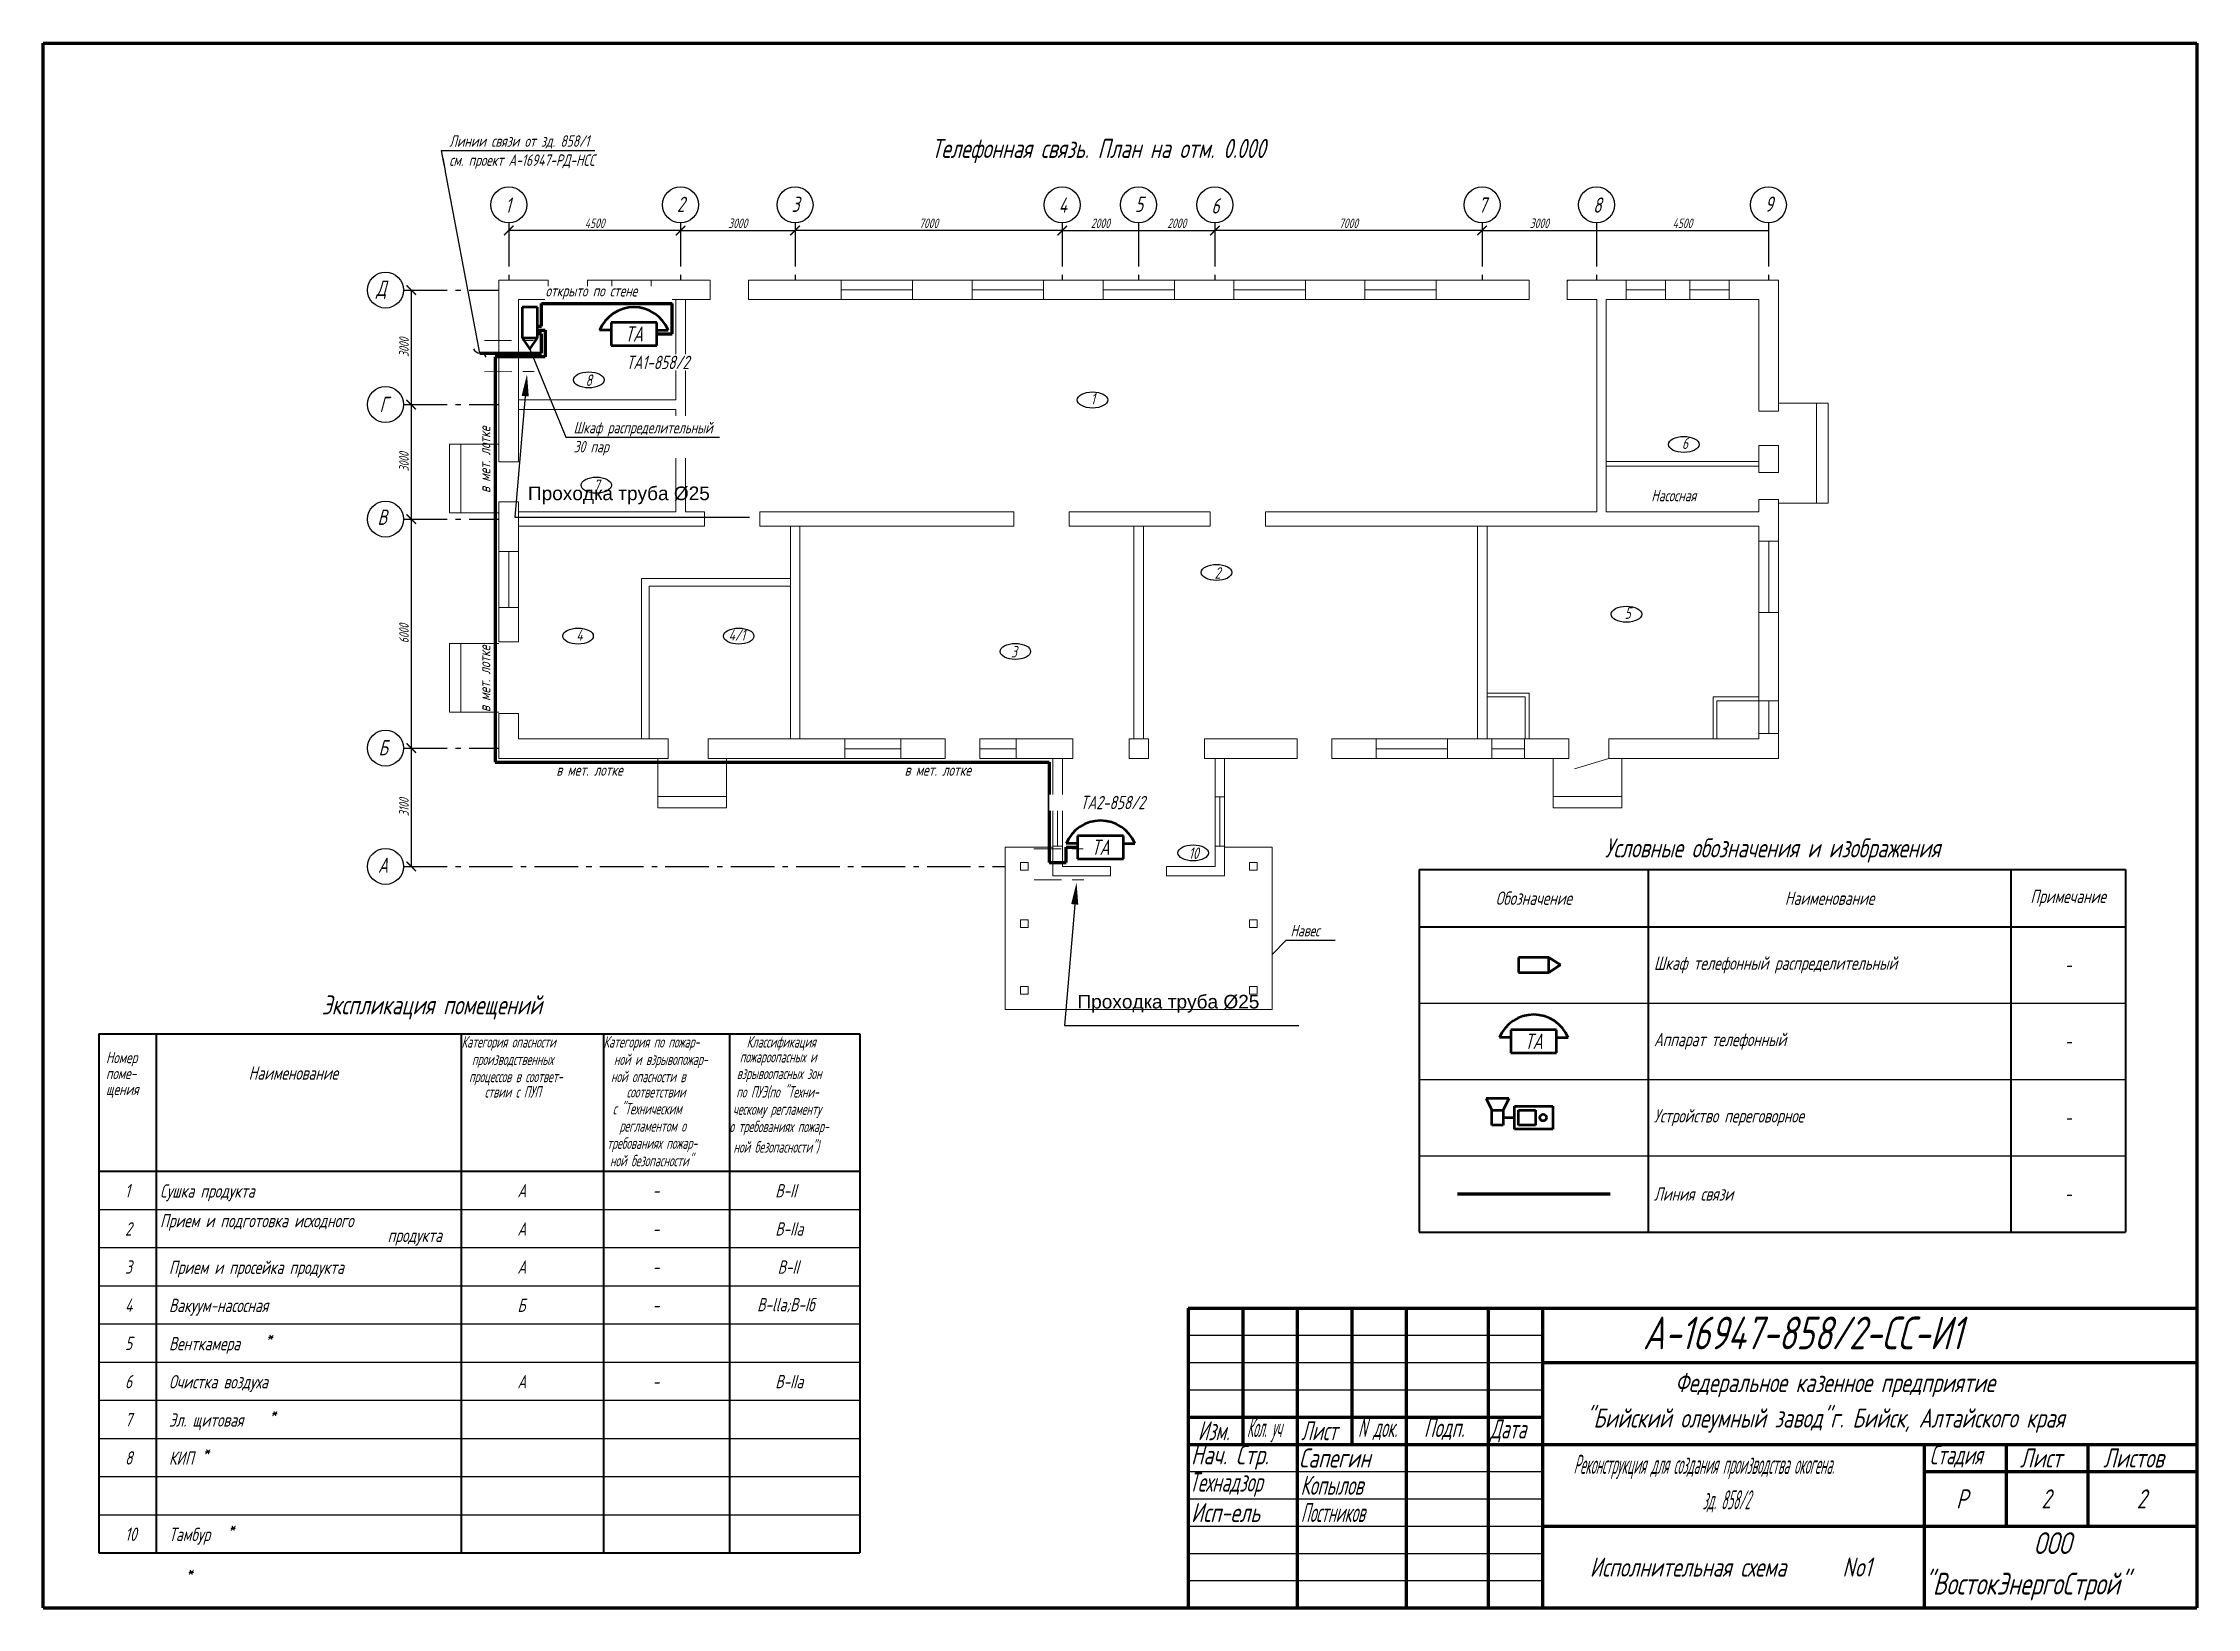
# Model space of a CAD drawing. Header units: millimetres. Extents: x 1036 to 3400, y 1190 to 1841.
# Drawn here: x 3005.4 to 3400.4, y 1190 to 1477 of the extents above; entities that cross this region are included whole.
import ezdxf
from ezdxf import colors
from ezdxf.entities.mleader import LeaderData, LeaderLine
from ezdxf.enums import TextEntityAlignment as Align
from ezdxf.math import Vec2, Vec3

# ---------------------------------------------------------------- set-up
doc = ezdxf.new("R2010")
doc.units = ezdxf.units.MM
doc.linetypes.add('gost5', pattern=[7, 5, -2, 0])
doc.linetypes.add('gost6', pattern=[12, 8, -1.5, 1, -1.5])
for name, color, linetype, lineweight in [('Линия выноска', 137, 'Continuous', 25), ('Линия связи (Вновь)', 3, 'Continuous', 60), ('Осевая', 4, 'gost6', 25), ('Размерная', 4, 'Continuous', 25), ('Рамка толстая', 7, 'Continuous', 60), ('Связь', 84, 'Continuous', 50), ('Строительный', 251, 'Continuous', 13), ('ТаБлица', 253, 'Continuous', 25), ('Текст', 2, 'Continuous', 25), ('Штампы', 252, 'Continuous', 25)]:
    doc.layers.add(name, color=color, linetype=linetype, lineweight=lineweight)
doc.styles.add('Simplex', font='simplex.shx', dxfattribs={"width": 0.7, "oblique": 15})
doc.styles.get("Standard").update_dxf_attribs({"font": 'arial.ttf'})

msp = doc.modelspace()

# ---------------------------------------------------------------- texts
at = {"color": 18, "true_color": 0x000000, "style": 'Simplex', "oblique": 15}
for s, height, width, p in [('А-16947-858/2-СС-И1', 6, 0.7, (3298.83, 1237.43)), ('Федеральное казенное предприятие', 3.5, 0.7, (3304.72, 1229.58)), ('Кол. уч', 3.5, 0.4, (3226.19, 1221.33)), ('N', 3.5, 0.5, (3246.57, 1221.33)), ('Подп.', 3.5, 0.6, (3258.67, 1221.33)), ('Дата', 3.5, 0.6, (3270.81, 1221.08)), ('"Бийский олеумный завод"г. Бийск, Алтайского края', 3.5, 0.7, (3288.31, 1223.08)), ('Изм.', 3.5, 0.6, (3217.22, 1220.75)), ('Лист', 3.5, 0.6, (3236.15, 1220.75)), ('док.', 3.5, 0.5, (3249.35, 1221.33)), ('Нач. Стр.', 3.5, 0.7, (3215.97, 1216.33)), ('Сапегин', 3.5, 0.7, (3235.75, 1215.75)), ('Реконструкция для создания производства окогена.', 3.5, 0.4, (3286.09, 1214.58)), ('Стадия', 3.5, 0.6, (3351.41, 1216.33)), ('Лист', 3.5, 0.7, (3367.98, 1215.75)), ('Листов', 3.5, 0.7, (3383.25, 1215.75)), ('Технадзор', 3.5, 0.6, (3215.64, 1211.33)), ('Копылов', 3.5, 0.6, (3236.04, 1210.75)), ('Исп-ель', 3.5, 0.7, (3215.97, 1205.75)), ('Постников', 3.5, 0.5, (3236.1, 1205.75)), ('зд. 858/2', 3.5, 0.4, (3309.76, 1208.08)), ('Р', 3.5, 0.7, (3356.28, 1208.25)), ('2', 3.5, 0.7, (3371.89, 1208.25)), ('2', 3.5, 0.7, (3389.39, 1208.25)), ('ООО', 4, 0.7, (3370.5, 1199.88)), ('Исполнительная схема ', 3.5, 0.7, (3289.1, 1195.74)), ('No1', 3.5, 0.7, (3335.42, 1195.74)), ('"ВостокЭнергоСтрой"', 4, 0.7, (3350.34, 1192.45))]:
    msp.add_text(s, height=height, dxfattribs=dict(at, width=width)).set_placement(p)
at = {"layer": 'Линия связи (Вновь)', "insert": (3195.14, 1302.44), "char_height": 2.5, "attachment_point": 1}
msp.add_mtext_dynamic_manual_height_columns('Проходка труба %%C25', width=139.3199, gutter_width=12.5, heights=[0], dxfattribs=at)
at = {"layer": 'Размерная', "color": 18, "true_color": 0x000000, "char_height": 1.75, "attachment_point": 5, "style": 'Simplex'}
for s, insert in [('4500', (3106.59, 1443.95)), ('3000', (3132.84, 1443.95)), ('7000', (3167.84, 1443.95)), ('2000', (3199.34, 1443.95)), ('2000', (3213.34, 1443.95)), ('7000', (3244.84, 1443.95)), ('3000', (3279.84, 1443.95)), ('4500', (3306.09, 1443.95))]:
    msp.add_mtext(s, dxfattribs=dict(at, insert=insert))
at = {"layer": 'Размерная', "color": 18, "true_color": 0x000000, "char_height": 1.75, "attachment_point": 5, "rotation": 90, "style": 'Simplex'}
for s, insert in [('3000', (3071.62, 1421.2)), ('3000', (3071.62, 1400.2)), ('6000', (3071.62, 1368.7)), ('3100', (3071.62, 1336.85))]:
    msp.add_mtext(s, dxfattribs=dict(at, insert=insert))
at = {"layer": 'ТаБлица', "color": 18, "true_color": 0x000000, "insert": (3322.6, 1328.92), "char_height": 3.5, "width": 129.4197, "attachment_point": 5, "style": 'Simplex'}
msp.add_mtext('Условные обозначения и изображения', dxfattribs=at)
at = {"layer": 'Текст', "color": 18, "ltscale": 100, "true_color": 0x000000, "style": 'Simplex', "oblique": 15}
for s, height, width, p in [('1', 2.8, 0.7, (3090.19, 1445.88)), ('2', 2.8, 0.7, (3121.69, 1446.03)), ('3', 2.8, 0.7, (3142.69, 1446.03)), ('4', 2.8, 0.7, (3191.69, 1445.88)), ('5', 2.8, 0.7, (3205.69, 1446.03)), ('6', 2.8, 0.7, (3219.69, 1445.73)), ('7', 2.8, 0.7, (3268.69, 1445.88)), ('8', 2.8, 0.7, (3289.69, 1445.88)), ('9', 2.8, 0.7, (3321.19, 1446.05)), ('Д', 2.8, 0.7, (3066.54, 1430.64)), ('8', 2.1, 0.7, (3104.93, 1414.12)), ('Г', 2.8, 0.7, (3067.14, 1409.34)), ('1', 2.1, 0.7, (3197.57, 1410.7)), ('6', 2.1, 0.7, (3306, 1402.55)), ('7', 2.1, 0.7, (3106.39, 1394.82)), ('Насосная', 2.1, 0.7, (3300.38, 1392.96)), ('B', 2.8, 0.7, (3066.78, 1388.64)), ('2', 2.1, 0.7, (3220.3, 1378.77)), ('5', 2.1, 0.7, (3295.48, 1371.4)), ('4', 2.1, 0.7, (3103.23, 1367.4)), ('4/1', 2.1, 0.7, (3131.16, 1367.4)), ('3', 2.1, 0.7, (3182.95, 1364.33)), ('Б', 2.8, 0.7, (3066.97, 1346.37)), ('в мет. лотке', 2.1, 0.7, (3099.56, 1342.63)), ('в мет. лотке', 2.1, 0.7, (3163.43, 1342.63)), ('А', 2.8, 0.7, (3066.86, 1324.83)), ('10', 2.1, 0.7, (3215.54, 1327.37)), ('Навес', 2.1, 0.7, (3234.21, 1313.17)), ('Экспликация помещений', 3.5, 0.7, (3056.55, 1298.86)), ('Номер', 2.1, 0.7, (3016.97, 1289.9)), ('Категория опасности ', 2.1, 0.6, (3082.19, 1292.77)), ('Категория по пожар-', 2.1, 0.6, (3108.22, 1292.77)), ('ной и взрывопожар-', 2.1, 0.6, (3110.12, 1289.57)), ('Классификация ', 2.1, 0.6, (3134.46, 1292.77)), ('поме-', 2.1, 0.7, (3016.97, 1286.99)), ('Наименование', 2.45, 0.7, (3043.14, 1286.87)), ('процессов в соответ-', 2.1, 0.6, (3083.55, 1286.42)), ('производственных', 2.1, 0.6, (3084.09, 1289.57)), ('ной опасности в ', 2.1, 0.6, (3109.58, 1286.42)), ('взрывоопасных зон ', 2.1, 0.6, (3132.66, 1286.98)), ('пожароопасных и', 2.1, 0.6, (3133.2, 1290.03)), ('щения', 2.1, 0.7, (3016.97, 1284.07)), ('ствии с ПУП', 2.1, 0.6, (3086.42, 1283.6)), ('соответствии', 2.1, 0.6, (3112.45, 1283.6)), ('по ПУЭ(по "Техни-', 2.1, 0.6, (3132.56, 1283.6)), ('с "Техническим', 2.1, 0.6, (3109.92, 1280.52)), ('ческому регламенту', 2.1, 0.6, (3131.95, 1280.43)), (' требованиях пожар-', 2.1, 0.6, (3108.02, 1274.19)), ('регламентом о', 2.1, 0.6, (3111.14, 1277.35)), ('о требованиях пожар-', 2.1, 0.6, (3131.3, 1277.26)), ('ной безопасности")', 2.1, 0.6, (3132.05, 1273.5)), ('ной безопасности"', 2.1, 0.6, (3109.4, 1270.99)), ('1', 2.45, 0.7, (3020.46, 1265.29)), ('Сушка продукта', 2.45, 0.7, (3026.89, 1265.25)), ('А', 2.45, 0.7, (3092.43, 1265.29)), ('-', 2.45, 0.7, (3117.2, 1265.29)), ('В-II', 2.45, 0.7, (3139.71, 1265.29)), ('2', 2.45, 0.7, (3020.46, 1258.29)), ('Прием и подготовка исходного', 2.45, 0.7, (3026.89, 1259.81)), ('А', 2.45, 0.7, (3092.43, 1258.29)), ('В-IIа', 2.45, 0.7, (3139.71, 1258.29)), ('продукта', 2.45, 0.7, (3068.63, 1257.1)), ('-', 2.45, 0.7, (3117.2, 1258.29)), ('3', 2.45, 0.7, (3020.46, 1251.29)), ('Прием и просейка продукта', 2.45, 0.7, (3028.52, 1251.25)), ('А', 2.45, 0.7, (3092.43, 1251.29)), ('-', 2.45, 0.7, (3117.2, 1251.29)), ('В-II', 2.45, 0.7, (3140.14, 1251.29)), ('4', 2.45, 0.7, (3020.46, 1244.29)), ('Вакуум-насосная', 2.45, 0.7, (3028.52, 1244.25)), ('Б', 2.45, 0.7, (3092.43, 1244.29)), ('-', 2.45, 0.7, (3117.2, 1244.29)), ('В-llа;В-Iб', 2.45, 0.7, (3136.39, 1244.4)), ('5', 2.45, 0.7, (3020.46, 1237.29)), ('Венткамера ', 2.45, 0.7, (3028.52, 1237.25)), ('*', 2.45, 0.7, (3046.36, 1238.66)), ('6', 2.45, 0.7, (3020.46, 1230.29)), ('Очистка воздуха', 2.45, 0.7, (3028.52, 1230.25)), ('А', 2.45, 0.7, (3092.43, 1230.29)), ('В-IIа', 2.45, 0.7, (3139.71, 1230.29)), ('-', 2.45, 0.7, (3117.2, 1230.29)), ('7', 2.45, 0.7, (3020.46, 1223.29)), ('Эл. щитовая', 2.45, 0.7, (3028.52, 1223.25)), ('*', 2.45, 0.7, (3047.08, 1224.66)), ('8', 2.45, 0.7, (3020.46, 1216.29)), ('КИП', 2.45, 0.7, (3028.52, 1216.25)), ('*', 2.45, 0.7, (3034.77, 1217.66)), ('*', 2.45, 0.7, (3039.44, 1203.66)), ('10', 2.45, 0.7, (3020.46, 1202.29)), ('Тамбур', 2.45, 0.7, (3028.52, 1202.25)), ('*', 2.45, 0.7, (3031.75, 1195.56))]:
    msp.add_text(s, height=height, dxfattribs=dict(at, width=width)).set_placement(p)
at = {"layer": 'Текст', "color": 18, "ltscale": 100, "true_color": 0x000000, "style": 'Simplex', "oblique": 15, "width": 0.7}
for p in [(3087.47, 1394.48), (3087.47, 1354.3)]:
    msp.add_text('в мет. лотке', height=2.1, rotation=90, dxfattribs=at).set_placement(p)
at = {"layer": 'Текст', "color": 18, "ltscale": 100, "true_color": 0x000000, "insert": (3089.05, 1459.42), "char_height": 3.5, "width": 234.64, "attachment_point": 1, "style": 'Simplex'}
msp.add_mtext('\\pi79.31541;Телефонная связь. План на отм. 0.000', dxfattribs=at)

# ---------------------------------------------------------------- blocks, each defined once
blk = doc.blocks.new('*T47')
at = {"layer": 'ТаБлица', "color": 0, "linetype": 'ByBlock', "lineweight": 40, "transparency": 16777216}
for p, q in [((0, 0), (129.5, 0)), ((0, 0), (0, -66.5)), ((42, 0), (42, -66.5)), ((108.5, 0), (108.5, -66.5)), ((129.5, 0), (129.5, -66.5)), ((0, -10.5), (129.5, -10.5)), ((0, -66.5), (129.5, -66.5))]:
    blk.add_line(p, q, dxfattribs=at)
at = {"layer": 'ТаБлица', "color": 5, "linetype": 'ByBlock', "lineweight": 25, "transparency": 16777216}
for p, q in [((0, -24.5), (129.5, -24.5)), ((0, -38.5), (129.5, -38.5)), ((0, -52.5), (129.5, -52.5))]:
    blk.add_line(p, q, dxfattribs=at)
at = {"layer": 'ТаБлица', "color": 2, "transparency": 16777216, "char_height": 2.45, "style": 'Simplex'}
for s, insert, width, attachment_point in [('{\\C256;\\c0;Примечание}', (119, -5.25), 21, 5), ('{\\C256;\\c0;Обозначение}', (21, -5.25), 42, 5), ('{\\C256;\\c0;Наименование}', (75.25, -5.25), 66.5, 5), ('{\\C256;\\c0;Шкаф телефонный распределительный}', (43.05, -17.5), 64.4, 4), ('{\\C256;\\c0;-}', (119, -17.5), 18.9, 5), ('{\\C256;\\c0;Аппарат телефонный}', (43.05, -31.5), 64.4, 4), ('{\\C256;\\c0;-}', (119, -31.5), 18.9, 5), ('{\\C256;\\c0;Устройство переговорное}', (43.05, -45.5), 64.4, 4), ('{\\C256;\\c0;-}', (119, -45.5), 18.9, 5), ('{\\C256;\\c0;Линия связи}', (43.05, -59.5), 64.4, 4), ('{\\C256;\\c0;-}', (119, -59.5), 18.9, 5)]:
    blk.add_mtext(s, dxfattribs=dict(at, insert=insert, width=width, attachment_point=attachment_point))
blk = doc.blocks.new('A$C19E7192F')
at = {"layer": 'Связь'}
for p, q in [((0, 4), (0, 0)), ((8, 4), (0, 4)), ((8, 0), (8, 4)), ((11, 2), (8, 4)), ((8, 0), (11, 2)), ((0, 0), (8, 0))]:
    blk.add_line(p, q, dxfattribs=at)
blk = doc.blocks.new('A$C20EB2E6C')
at = {"layer": 'Связь'}
for p, q in [((8, 17.5), (5, 16)), ((8, 11.5), (8, 17.5)), ((1, 13), (1, 16)), ((1, 16), (5, 16)), ((5, 13), (1, 13)), ((3, 13), (3, 10)), ((5, 16), (5, 13)), ((8, 11.5), (5, 13)), ((0, 0), (0, 10)), ((0, 10), (6, 10)), ((1, 4.5), (1, 9)), ((1, 9), (5, 9)), ((5, 9), (5, 4.5)), ((6, 10), (6, 0)), ((5, 4.5), (1, 4.5)), ((6, 0), (0, 0))]:
    blk.add_line(p, q, dxfattribs=at)
blk.add_circle((3, 2.5), 0.868, dxfattribs=at)
blk = doc.blocks.new('A$C79A038C6')
at = {"layer": 'Связь'}
for p, q in [((3, 6), (3, 0)), ((15, 6), (3, 6)), ((15, 0), (15, 6)), ((3, 4), (0, 4)), ((3, 0), (15, 0)), ((15, 4), (18, 4))]:
    blk.add_line(p, q, dxfattribs=at)
blk.add_arc((9, 0.25), 9.75, 22.6199, 157.3801, dxfattribs=at)
at = {"layer": 'Связь', "style": 'Simplex', "oblique": 15, "width": 0.7}
blk.add_text('ТА', height=4, dxfattribs=at).set_placement((9, 3), align=Align.MIDDLE_CENTER)
blk = doc.blocks.new('_ArchTick')
at = {"color": 0, "linetype": 'ByBlock', "const_width": 0.15}
blk.add_lwpolyline([(-0.5, -0.5), (0.5, 0.5)], dxfattribs=at)
blk = doc.blocks.new('_Integral')
at = {"color": 0, "linetype": 'ByBlock', "lineweight": -2}
for centre, start, end in [((0.44, -0.09), 102, 168), ((-0.44, 0.09), 282, 348)]:
    blk.add_arc(centre, 0.454, start, end, dxfattribs=at)
blk = doc.blocks.new('_None')

# ---------------------------------------------------------------- linework, layer by layer
at = {"color": 18, "lineweight": 60, "true_color": 0x000000}
for p, q in [((3215.44, 1245), (3400.44, 1245)), ((3215.44, 1245), (3215.44, 1190)), ((3225.44, 1245), (3225.44, 1220)), ((3235.44, 1245), (3235.44, 1190)), ((3245.44, 1245), (3245.44, 1220)), ((3255.44, 1245), (3255.44, 1190)), ((3270.44, 1245), (3270.44, 1190)), ((3280.44, 1245), (3280.44, 1190)), ((3400.44, 1245), (3400.44, 1190)), ((3280.44, 1235), (3400.44, 1235)), ((3215.44, 1225), (3280.44, 1225)), ((3215.44, 1220), (3400.44, 1220)), ((3350.44, 1220), (3350.44, 1190)), ((3365.44, 1220), (3365.44, 1205)), ((3380.44, 1220), (3380.44, 1205)), ((3350.44, 1215), (3400.44, 1215)), ((3280.44, 1205), (3400.44, 1205)), ((3215.44, 1190), (3400.44, 1190))]:
    msp.add_line(p, q, dxfattribs=at)
at = {"color": 18, "lineweight": 25, "true_color": 0x000000}
for p, q in [((3215.44, 1240), (3280.44, 1240)), ((3215.44, 1235), (3280.44, 1235)), ((3215.44, 1230), (3280.44, 1230)), ((3215.44, 1215), (3280.44, 1215)), ((3215.44, 1210), (3280.44, 1210)), ((3215.44, 1205), (3280.44, 1205)), ((3215.44, 1200), (3280.44, 1200)), ((3215.44, 1195), (3280.44, 1195))]:
    msp.add_line(p, q, dxfattribs=at)
at = {"layer": 'Линия связи (Вновь)', "color": 18, "true_color": 0x000000}
for p, q in [((3096.82, 1425.05), (3096.82, 1429.25)), ((3096.82, 1429.25), (3120.8, 1429.25)), ((3120.8, 1423.65), (3120.8, 1429.25)), ((3096.12, 1425.05), (3096.82, 1425.05)), ((3096.12, 1424.35), (3097.52, 1424.35)), ((3096.82, 1423.65), (3096.12, 1423.65)), ((3096.82, 1420.15), (3096.82, 1423.65)), ((3097.52, 1424.35), (3097.52, 1419.45)), ((3118, 1423.65), (3120.8, 1423.65)), ((3085.55, 1420.15), (3096.82, 1420.15)), ((3097.52, 1419.45), (3088.35, 1419.45)), ((3088.35, 1419.45), (3088.35, 1345.11)), ((3088.35, 1345.11), (3189.92, 1345.11)), ((3189.92, 1345.11), (3189.92, 1326.7)), ((3193.07, 1326.7), (3193.07, 1329.5)), ((3193.07, 1329.5), (3195.17, 1329.5)), ((3189.92, 1326.7), (3193.07, 1326.7)), ((3264.81, 1265.92), (3292.81, 1265.92))]:
    msp.add_line(p, q, dxfattribs=at)
at = {"layer": 'Линия связи (Вновь)', "linetype": 'gost5', "lineweight": 5}
for p, q in [((3187.14, 1329.22), (3196.17, 1329.22)), ((3187.19, 1323.51), (3196.31, 1323.55))]:
    msp.add_line(p, q, dxfattribs=at)
at = {"layer": 'Осевая', "color": 18, "true_color": 0x000000}
for p, q in [((3090.84, 1444.02), (3090.84, 1433.52)), ((3122.34, 1444.02), (3122.34, 1433.52)), ((3143.34, 1444.02), (3143.34, 1433.52)), ((3192.34, 1444.02), (3192.34, 1433.52)), ((3206.34, 1444.02), (3206.34, 1433.52)), ((3220.34, 1444.02), (3220.34, 1433.52)), ((3269.34, 1444.02), (3269.34, 1433.52)), ((3290.34, 1444.02), (3290.34, 1433.52)), ((3321.84, 1444.02), (3321.84, 1433.52)), ((3071.55, 1431.7), (3089.05, 1431.7)), ((3071.55, 1410.7), (3089.05, 1410.7)), ((3071.55, 1389.7), (3089.05, 1389.7)), ((3071.55, 1347.7), (3089.05, 1347.7)), ((3071.55, 1326), (3181.87, 1326))]:
    msp.add_line(p, q, dxfattribs=at)
at = {"layer": 'Размерная', "color": 18, "true_color": 0x000000}
for p, q in [((3122.34, 1442.62), (3090.84, 1442.62)), ((3122.34, 1442.62), (3143.34, 1442.62)), ((3192.34, 1442.62), (3143.34, 1442.62)), ((3192.34, 1442.62), (3206.34, 1442.62)), ((3206.34, 1442.62), (3220.34, 1442.62)), ((3269.34, 1442.62), (3220.34, 1442.62)), ((3269.34, 1442.62), (3290.34, 1442.62)), ((3290.34, 1442.62), (3321.84, 1442.62)), ((3072.95, 1431.7), (3072.95, 1410.7)), ((3072.95, 1410.7), (3072.95, 1389.7)), ((3072.95, 1389.7), (3072.95, 1347.7)), ((3072.95, 1347.7), (3072.95, 1326))]:
    msp.add_line(p, q, dxfattribs=at)
at = {"layer": 'Рамка толстая', "color": 18, "true_color": 0x000000}
for p, q in [((3005.44, 1190), (3005.44, 1477)), ((3005.44, 1477), (3400.44, 1477)), ((3400.44, 1477), (3400.44, 1190)), ((3005.44, 1190), (3400.44, 1190))]:
    msp.add_line(p, q, dxfattribs=at)
at = {"layer": 'Строительный', "color": 18, "ltscale": 100, "true_color": 0x000000}
for p, q in [((3089.05, 1400.2), (3089.05, 1433.52)), ((3089.05, 1433.52), (3098.08, 1433.52)), ((3092.62, 1429.95), (3097.43, 1429.95)), ((3092.62, 1400.2), (3092.62, 1429.95)), ((3098.08, 1433.52), (3098.08, 1432.42)), ((3105.29, 1433.52), (3116.98, 1433.52)), ((3105.29, 1433.52), (3105.29, 1432.42)), ((3109.77, 1433.52), (3109.77, 1432.42)), ((3116.98, 1433.52), (3127.8, 1433.52)), ((3116.98, 1433.52), (3116.98, 1432.42)), ((3120.82, 1429.95), (3127.8, 1429.95)), ((3121.5, 1429.95), (3121.5, 1418.8)), ((3123.25, 1429.95), (3123.25, 1418.8)), ((3127.8, 1433.52), (3127.8, 1429.95)), ((3134.8, 1433.52), (3277.95, 1433.52)), ((3134.8, 1433.52), (3134.8, 1429.95)), ((3134.8, 1429.95), (3277.95, 1429.95)), ((3151.81, 1433.52), (3151.81, 1429.95)), ((3151.81, 1431.73), (3164.9, 1431.73)), ((3164.9, 1433.52), (3164.9, 1429.95)), ((3175.82, 1433.52), (3175.82, 1429.95)), ((3175.82, 1431.73), (3188.91, 1431.73)), ((3188.91, 1433.52), (3188.91, 1429.95)), ((3199.83, 1433.52), (3199.83, 1429.95)), ((3199.83, 1431.73), (3212.92, 1431.73)), ((3212.92, 1433.52), (3212.92, 1429.95)), ((3223.84, 1433.52), (3223.84, 1429.95)), ((3223.84, 1431.73), (3236.93, 1431.73)), ((3236.93, 1433.52), (3236.93, 1429.95)), ((3247.85, 1433.52), (3247.85, 1429.95)), ((3247.85, 1431.73), (3260.94, 1431.73)), ((3260.94, 1433.52), (3260.94, 1429.95)), ((3277.84, 1429.95), (3277.95, 1430.05)), ((3277.95, 1433.52), (3277.95, 1429.95)), ((3284.95, 1433.52), (3323.69, 1433.52)), ((3284.95, 1433.52), (3284.95, 1429.95)), ((3284.95, 1433.34), (3285.12, 1433.52)), ((3284.95, 1429.95), (3290.37, 1429.95)), ((3290.37, 1429.95), (3290.37, 1391.03)), ((3292.12, 1429.95), (3320.12, 1429.95)), ((3292.12, 1429.95), (3292.12, 1391.03)), ((3295.76, 1433.52), (3295.76, 1429.95)), ((3295.76, 1431.73), (3302.97, 1431.73)), ((3302.97, 1433.52), (3302.97, 1429.95)), ((3307.45, 1433.52), (3307.45, 1429.95)), ((3307.45, 1431.73), (3314.66, 1431.73)), ((3314.66, 1433.52), (3314.66, 1429.95)), ((3315.1, 1429.95), (3315.74, 1429.95)), ((3320.12, 1429.95), (3320.12, 1409.52)), ((3323.69, 1433.52), (3323.69, 1409.52)), ((3121.5, 1418.8), (3121.5, 1411.57)), ((3123.25, 1418.8), (3123.25, 1391.03)), ((3092.62, 1411.57), (3106.2, 1411.57)), ((3106.2, 1411.57), (3121.5, 1411.57)), ((3292.12, 1410.29), (3292.12, 1413.34)), ((3332.79, 1410.97), (3323.69, 1410.97)), ((3330.69, 1392.6), (3330.69, 1410.97)), ((3332.79, 1392.6), (3332.79, 1410.97)), ((3092.62, 1409.82), (3121.5, 1409.82)), ((3121.5, 1409.82), (3121.5, 1391.03)), ((3290.37, 1409.09), (3290.37, 1401.84)), ((3323.69, 1409.52), (3320.12, 1409.52)), ((3079.95, 1403.46), (3089.05, 1403.46)), ((3079.95, 1390.86), (3079.95, 1403.46)), ((3082.05, 1390.86), (3082.05, 1403.46)), ((3320.12, 1403.22), (3320.12, 1398.24)), ((3323.69, 1403.22), (3320.12, 1403.22)), ((3323.69, 1403.22), (3323.69, 1398.24)), ((3089.05, 1400.2), (3092.62, 1400.2)), ((3292.12, 1400.27), (3320.12, 1400.27)), ((3292.12, 1399.43), (3320.12, 1399.43)), ((3323.69, 1398.24), (3320.12, 1398.24)), ((3089.05, 1390.86), (3079.95, 1390.86)), ((3089.05, 1367.16), (3089.05, 1392.85)), ((3089.05, 1392.85), (3092.62, 1392.85)), ((3092.62, 1367.16), (3092.62, 1392.85)), ((3092.62, 1391.03), (3121.5, 1391.03)), ((3123.25, 1391.03), (3126.75, 1391.03)), ((3126.75, 1388.37), (3126.75, 1391.03)), ((3136.9, 1391.03), (3183.45, 1391.03)), ((3136.9, 1388.37), (3136.9, 1391.03)), ((3183.45, 1388.37), (3183.45, 1391.03)), ((3193.6, 1391.03), (3219.5, 1391.03)), ((3193.6, 1388.37), (3193.6, 1391.03)), ((3219.5, 1388.37), (3219.5, 1391.03)), ((3229.65, 1391.03), (3290.37, 1391.03)), ((3229.65, 1388.37), (3229.65, 1391.03)), ((3292.12, 1391.03), (3320.12, 1391.03)), ((3320.12, 1393.27), (3320.12, 1391.03)), ((3323.69, 1393.27), (3320.12, 1393.27)), ((3323.69, 1393.27), (3323.69, 1345.81)), ((3323.69, 1392.6), (3332.79, 1392.6)), ((3092.62, 1388.37), (3126.75, 1388.37)), ((3136.9, 1388.37), (3183.45, 1388.37)), ((3142.5, 1388.37), (3142.5, 1349.38)), ((3144.25, 1388.37), (3144.25, 1349.38)), ((3193.6, 1388.37), (3219.5, 1388.37)), ((3205.5, 1351.2), (3205.5, 1388.37)), ((3207.25, 1388.37), (3207.25, 1351.2)), ((3207.25, 1388.37), (3207.25, 1353.92)), ((3219.06, 1388.37), (3217.33, 1388.37)), ((3229.65, 1388.37), (3320.12, 1388.37)), ((3268.5, 1388.3), (3268.5, 1349.38)), ((3269.48, 1388.37), (3275.57, 1388.37)), ((3270.25, 1388.3), (3270.25, 1349.38)), ((3271.63, 1388.37), (3279.66, 1388.37)), ((3320.12, 1388.37), (3320.12, 1349.38)), ((3089.05, 1383.75), (3092.62, 1383.75)), ((3090.84, 1383.75), (3090.84, 1373.46)), ((3323.69, 1385.64), (3320.12, 1385.64)), ((3321.91, 1385.64), (3321.91, 1372.55)), ((3115.16, 1378.78), (3142.5, 1378.78)), ((3115.16, 1378.78), (3115.16, 1349.38)), ((3144.25, 1367.06), (3144.25, 1382.3)), ((3116.56, 1349.38), (3116.56, 1377.38)), ((3116.56, 1377.38), (3142.5, 1377.38)), ((3144.25, 1366.62), (3144.25, 1375.11)), ((3089.05, 1373.46), (3092.62, 1373.46)), ((3323.69, 1372.55), (3320.12, 1372.55)), ((3079.95, 1366.91), (3089.05, 1366.91)), ((3079.95, 1354.31), (3079.95, 1366.91)), ((3082.05, 1354.31), (3082.05, 1366.91)), ((3089.05, 1367.16), (3092.62, 1367.16)), ((3277.95, 1357.78), (3270.25, 1357.78)), ((3277.25, 1357.08), (3270.25, 1357.08)), ((3277.25, 1357.08), (3277.25, 1349.38)), ((3277.95, 1357.78), (3277.95, 1349.38)), ((3311.72, 1349.38), (3311.72, 1357.08)), ((3311.72, 1357.08), (3320.12, 1357.08)), ((3312.42, 1356.38), (3320.12, 1356.38)), ((3312.42, 1349.38), (3312.42, 1356.38)), ((3323.69, 1356.38), (3320.12, 1356.38)), ((3321.91, 1356.38), (3321.91, 1350.36)), ((3089.05, 1354.31), (3079.95, 1354.31)), ((3089.05, 1345.81), (3089.05, 1354.07)), ((3089.05, 1354.07), (3092.62, 1354.07)), ((3092.62, 1349.38), (3092.62, 1354.07)), ((3205.5, 1351.2), (3205.5, 1349.38)), ((3207.25, 1351.2), (3207.25, 1349.38)), ((3120.06, 1349.38), (3092.62, 1349.38)), ((3120.06, 1345.81), (3120.06, 1349.38)), ((3170.88, 1349.38), (3127.41, 1349.38)), ((3127.41, 1345.81), (3127.41, 1349.38)), ((3152.47, 1345.81), (3152.47, 1349.38)), ((3152.47, 1347.59), (3162.76, 1347.59)), ((3162.76, 1345.81), (3162.76, 1349.38)), ((3170.88, 1345.81), (3170.88, 1349.38)), ((3194.3, 1349.38), (3177.25, 1349.38)), ((3177.25, 1345.81), (3177.25, 1349.38)), ((3177.25, 1347.59), (3183.9, 1347.59)), ((3183.9, 1345.81), (3183.9, 1349.38)), ((3194.3, 1345.81), (3194.3, 1349.38)), ((3208.16, 1349.38), (3204.59, 1349.38)), ((3204.59, 1345.81), (3204.59, 1349.38)), ((3208.16, 1345.81), (3208.16, 1349.38)), ((3235.41, 1349.38), (3218.45, 1349.38)), ((3218.45, 1345.81), (3218.45, 1349.38)), ((3235.41, 1345.81), (3235.41, 1349.38)), ((3285.25, 1349.38), (3241.78, 1349.38)), ((3241.78, 1345.81), (3241.78, 1349.38)), ((3241.78, 1345.81), (3241.78, 1349.38)), ((3249.9, 1345.81), (3249.9, 1349.38)), ((3249.9, 1347.59), (3262.99, 1347.59)), ((3262.99, 1345.81), (3262.99, 1349.38)), ((3271.11, 1345.81), (3271.11, 1349.38)), ((3271.11, 1347.59), (3277.13, 1347.59)), ((3277.13, 1345.81), (3277.13, 1349.38)), ((3285.25, 1345.81), (3285.25, 1349.38)), ((3320.12, 1349.38), (3292.6, 1349.38)), ((3292.6, 1345.81), (3292.6, 1349.38)), ((3323.69, 1350.36), (3320.12, 1350.36)), ((3120.06, 1345.81), (3089.05, 1345.81)), ((3118.19, 1345.81), (3118.19, 1336.71)), ((3170.88, 1345.81), (3127.41, 1345.81)), ((3130.79, 1336.71), (3130.79, 1345.81)), ((3194.3, 1345.81), (3177.25, 1345.81)), ((3190.62, 1324.25), (3190.62, 1345.81)), ((3192.37, 1326), (3192.37, 1345.81)), ((3192.37, 1345.81), (3192.37, 1326)), ((3208.16, 1345.81), (3204.59, 1345.81)), ((3235.41, 1345.81), (3218.45, 1345.81)), ((3220.37, 1326), (3220.37, 1345.81)), ((3222.12, 1324.25), (3222.12, 1345.81)), ((3285.25, 1345.81), (3241.78, 1345.81)), ((3282.38, 1345.81), (3282.38, 1336.71)), ((3292.6, 1345.81), (3286.26, 1343.92)), ((3323.69, 1345.81), (3292.6, 1345.81)), ((3294.98, 1336.71), (3294.98, 1345.81)), ((3118.19, 1338.81), (3130.79, 1338.81)), ((3118.19, 1336.71), (3130.79, 1336.71)), ((3192.37, 1338.78), (3190.62, 1338.78)), ((3191.5, 1338.78), (3191.5, 1329.68)), ((3222.12, 1338.78), (3220.37, 1338.78)), ((3221.25, 1338.78), (3221.25, 1329.68)), ((3282.38, 1338.81), (3294.98, 1338.81)), ((3282.38, 1336.71), (3294.98, 1336.71)), ((3181.87, 1329.5), (3181.87, 1299.75)), ((3181.87, 1329.5), (3190.62, 1329.5)), ((3192.37, 1329.68), (3190.62, 1329.68)), ((3222.12, 1329.68), (3220.37, 1329.68)), ((3222.12, 1329.5), (3230.87, 1329.5)), ((3230.87, 1329.5), (3230.87, 1299.75)), ((3184.67, 1325.3), (3184.67, 1326.7)), ((3184.67, 1326.7), (3186.07, 1326.7)), ((3186.07, 1325.3), (3184.67, 1325.3)), ((3186.07, 1326.7), (3186.07, 1325.3)), ((3190.62, 1324.25), (3201.19, 1324.25)), ((3190.62, 1324.25), (3201.19, 1324.25)), ((3192.37, 1326), (3201.19, 1326)), ((3192.37, 1326), (3201.19, 1326)), ((3201.19, 1324.25), (3201.19, 1326)), ((3211.48, 1326), (3220.37, 1326)), ((3211.48, 1324.25), (3211.48, 1326)), ((3211.48, 1324.25), (3222.12, 1324.25)), ((3211.48, 1324.25), (3222.12, 1324.25)), ((3226.67, 1325.3), (3226.67, 1326.7)), ((3226.67, 1326.7), (3228.07, 1326.7)), ((3228.07, 1325.3), (3226.67, 1325.3)), ((3228.07, 1326.7), (3228.07, 1325.3)), ((3184.67, 1314.8), (3184.67, 1316.2)), ((3184.67, 1316.2), (3186.07, 1316.2)), ((3186.07, 1316.2), (3186.07, 1314.8)), ((3226.67, 1314.8), (3226.67, 1316.2)), ((3226.67, 1316.2), (3228.07, 1316.2)), ((3228.07, 1316.2), (3228.07, 1314.8)), ((3186.07, 1314.8), (3184.67, 1314.8)), ((3228.07, 1314.8), (3226.67, 1314.8)), ((3184.67, 1302.55), (3184.67, 1303.95)), ((3184.67, 1303.95), (3186.07, 1303.95)), ((3186.07, 1303.95), (3186.07, 1302.55)), ((3226.67, 1302.55), (3226.67, 1303.95)), ((3226.67, 1303.95), (3228.07, 1303.95)), ((3228.07, 1303.95), (3228.07, 1302.55)), ((3230.87, 1299.75), (3181.87, 1299.75)), ((3186.07, 1302.55), (3184.67, 1302.55)), ((3228.07, 1302.55), (3226.67, 1302.55))]:
    msp.add_line(p, q, dxfattribs=at)
at = {"layer": 'ТаБлица', "color": 18, "lineweight": 40, "ltscale": 100, "true_color": 0x000000}
for p, q in [((3015.69, 1295.3), (3155.22, 1295.3)), ((3015.69, 1295.3), (3015.69, 1200.1)), ((3026.19, 1295.3), (3026.19, 1200.1)), ((3082.19, 1200.1), (3082.19, 1295.3)), ((3108.22, 1295.3), (3108.22, 1200.1)), ((3131.3, 1295.3), (3131.3, 1200.1)), ((3155.22, 1295.3), (3155.22, 1200.1)), ((3015.69, 1270.1), (3155.22, 1270.1)), ((3015.69, 1200.1), (3155.22, 1200.1))]:
    msp.add_line(p, q, dxfattribs=at)
at = {"layer": 'ТаБлица', "color": 18, "ltscale": 100, "true_color": 0x000000}
for p, q in [((3082.19, 1295.3), (3082.19, 1214.1)), ((3015.69, 1263.1), (3155.22, 1263.1)), ((3015.69, 1256.1), (3155.22, 1256.1)), ((3015.69, 1249.1), (3155.22, 1249.1)), ((3015.69, 1242.1), (3155.22, 1242.1)), ((3015.69, 1235.1), (3155.22, 1235.1)), ((3015.69, 1228.1), (3155.22, 1228.1)), ((3015.69, 1221.1), (3155.22, 1221.1)), ((3015.69, 1214.1), (3155.22, 1214.1)), ((3015.69, 1207.1), (3155.22, 1207.1))]:
    msp.add_line(p, q, dxfattribs=at)
at = {"layer": 'Текст', "color": 18, "ltscale": 100, "true_color": 0x000000}
msp.add_lwpolyline([(3230.87, 1309.82), (3233.43, 1312.46), (3242.37, 1312.46)], dxfattribs=at)
for centre in [(3090.84, 1447.32), (3122.34, 1447.32), (3143.34, 1447.32), (3192.34, 1447.32), (3206.34, 1447.32), (3220.34, 1447.32), (3269.34, 1447.32), (3290.34, 1447.32), (3321.84, 1447.32), (3068.25, 1431.7), (3068.25, 1410.7), (3068.25, 1389.7), (3068.25, 1347.7), (3068.25, 1326)]:
    msp.add_circle(centre, 3.3, dxfattribs=at)
for centre in [(3105.51, 1415.22), (3197.9, 1411.54), (3306.33, 1403.39), (3106.9, 1395.92), (3220.65, 1379.91), (3295.81, 1372.24), (3103.55, 1368.24), (3133.01, 1368.24), (3183.75, 1365.42), (3216.36, 1328.48)]:
    msp.add_ellipse(centre, major_axis=(-2.8, 0), ratio=0.525, dxfattribs=at)
at = {"layer": 'Штампы', "color": 18, "lineweight": 60, "true_color": 0x000000}
msp.add_line((3005.44, 1190), (3005.44, 1275), dxfattribs=at)

# ---------------------------------------------------------------- block references
msp.add_blockref('*T47', (3257.81, 1325.42))
at = {"layer": 'Размерная', "color": 18, "true_color": 0x000000, "xscale": 1.75, "yscale": 1.75, "zscale": 1.75}
for p, rotation in [((3090.84, 1442.62), 180), ((3143.34, 1442.62), 180), ((3220.34, 1442.62), 180), ((3072.95, 1431.7), 90), ((3072.95, 1410.7), 270), ((3072.95, 1389.7), 270), ((3072.95, 1347.7), 270), ((3072.95, 1326), 270)]:
    msp.add_blockref('_ArchTick', p, dxfattribs=dict(at, rotation=rotation))
for p in [(3122.34, 1442.62), (3192.34, 1442.62), (3269.34, 1442.62)]:
    msp.add_blockref('_ArchTick', p, dxfattribs=at)
at = {"layer": 'Связь', "color": 18, "true_color": 0x000000, "xscale": 0.7, "yscale": 0.7, "zscale": 0.7}
for name, p, rotation in [('A$C19E7192F', (3093.32, 1428.55), 270), ('A$C20EB2E6C', (3282.31, 1277.82), 90)]:
    msp.add_blockref(name, p, dxfattribs=dict(at, rotation=rotation))
for name, p in [('A$C79A038C6', (3107.5, 1421.55)), ('A$C79A038C6', (3193.07, 1327.4)), ('A$C19E7192F', (3276.01, 1306.52)), ('A$C79A038C6', (3272.51, 1291.82))]:
    msp.add_blockref(name, p, dxfattribs=at)

msp.set_redraw_order([(e.dxf.handle, doc.entitydb.next_handle()) for e in msp.query("TEXT MTEXT ATTDEF DIMENSION ARC_DIMENSION")])  # texts and dimensions are drawn at this point

# ---------------------------------------------------------------- leaders
at = {"layer": 'Линия связи (Вновь)', "lineweight": 0}
ml = msp.add_multileader_mtext('Standard', dxfattribs=at)
ml.set_content('', color=256)
ml.set_leader_properties()
ml.build(insert=Vec2(0, 0))
ctx = ml.context
ctx.base_point, ctx.plane_origin = Vec3(3235.74, 1296.82), Vec3(3206.21, 1319.5)
notes = []
notes.append((ctx, [(0, (1, 1, 0), (3192.74, 1296.82), (1, 0), 43, [(0, [(3194.97, 1323.02)], 0, [])])]))
ctx.mtext.insert, ctx.mtext.flow_direction = Vec3(3237.74, 1298.82), 5
for ctx, leaders in notes:
    for number, flags, end, landing, length, lines in leaders:
        leader = LeaderData()
        leader.index, (leader.has_last_leader_line, leader.has_dogleg_vector, leader.attachment_direction) = number, flags
        leader.last_leader_point, leader.dogleg_vector, leader.dogleg_length = Vec3(end), Vec3(landing), length
        for number, points, colour, breaks in lines:
            line = LeaderLine()
            line.index, line.vertices, line.color, line.breaks = number, Vec3.list(points), colors.encode_raw_color(colour), breaks
            leader.lines.append(line)
        ctx.leaders.append(leader)

# ---------------------------------------------------------------- next in the draw order: texts
at = {"layer": 'Текст', "color": 18, "lineweight": 30, "true_color": 0x000000, "char_height": 2.45, "attachment_point": 5, "style": 'Simplex', "bg_fill": 3, "box_fill_scale": 1.1, "bg_fill_color": 256, "bg_fill_transparency": 0}
for s, insert in [('ТА1-858/2', (3118.17, 1418.43)), ('ТА2-858/2', (3201.59, 1337.71))]:
    msp.add_mtext_dynamic_manual_height_columns(s, width=22.706, gutter_width=2253.66, heights=[0], dxfattribs=dict(at, insert=insert))

# ---------------------------------------------------------------- next in the draw order: leaders
at = {"layer": 'Линия выноска', "color": 18, "true_color": 0x000000}
ml = msp.add_multileader_mtext('Standard', dxfattribs=at)
ml.set_content('{\\C256;\\c0;Линии связи от зд. 858/1\\Pсм. проект А-16947-РД-НСС}', color=2, style='Simplex')
ml.set_leader_properties()
ml.set_arrow_properties(name='INTEGRAL')
ml.build(insert=Vec2(0, 0))
ml.multileader.update_dxf_attribs({"text_left_attachment_type": 6, "text_right_attachment_type": 6, "dogleg_length": 0, "arrow_head_size": 2.8})
ctx = ml.context
ctx.base_point, ctx.char_height, ctx.arrow_head_size, ctx.landing_gap_size, ctx.plane_origin = Vec3(3078.53, 1457.28), 2.1, 2.8, 1.4, Vec3(3089.25, 1442.99)
ctx.left_attachment, ctx.right_attachment = 6, 6
notes = []
notes.append((ctx, [(1, (1, 1, 0), (3078.53, 1457.28), (1, 0), 0, [(0, [(3085.55, 1420.15)], 0, [])])]))
ctx.mtext.insert, ctx.mtext.flow_direction = Vec3(3079.93, 1460.08), 5
ctx.mtext.has_bg_fill, ctx.mtext.bg_color, ctx.mtext.bg_scale_factor, ctx.mtext.bg_transparency, ctx.mtext.use_window_bg_color = 1, -1027028792, 1.5, 0, 1
for ctx, leaders in notes:
    for number, flags, end, landing, length, lines in leaders:
        leader = LeaderData()
        leader.index, (leader.has_last_leader_line, leader.has_dogleg_vector, leader.attachment_direction) = number, flags
        leader.last_leader_point, leader.dogleg_vector, leader.dogleg_length = Vec3(end), Vec3(landing), length
        for number, points, colour, breaks in lines:
            line = LeaderLine()
            line.index, line.vertices, line.color, line.breaks = number, Vec3.list(points), colors.encode_raw_color(colour), breaks
            leader.lines.append(line)
        ctx.leaders.append(leader)

# ---------------------------------------------------------------- next in the draw order: texts
at = {"layer": 'Текст', "color": 18, "ltscale": 100, "true_color": 0x000000, "style": 'Simplex', "oblique": 15, "width": 0.7}
msp.add_text('открыто по стене', height=2.1, dxfattribs=at).set_placement((3097.58, 1430.52))

# ---------------------------------------------------------------- next in the draw order: leaders
at = {"layer": 'Линия выноска', "color": 18, "true_color": 0x000000}
ml = msp.add_multileader_mtext('Standard', dxfattribs=at)
ml.set_content('{\\C256;\\c0;Шкаф распределительный\\P30 пар}', color=2, style='Simplex')
ml.set_leader_properties()
ml.set_arrow_properties(name='NONE')
ml.build(insert=Vec2(0, 0))
ml.multileader.update_dxf_attribs({"text_left_attachment_type": 6, "text_right_attachment_type": 6, "dogleg_length": 0, "arrow_head_size": 2.8})
ctx = ml.context
ctx.base_point, ctx.char_height, ctx.arrow_head_size, ctx.landing_gap_size, ctx.plane_origin = Vec3(3101.33, 1404.73), 2.1, 2.8, 1.4, Vec3(3112.05, 1422.59)
ctx.left_attachment, ctx.right_attachment = 6, 6
notes = []
notes.append((ctx, [(1, (1, 1, 0), (3101.33, 1404.73), (1, 0), 0, [(0, [(3094.72, 1420.85)], 0, [])])]))
ctx.mtext.insert, ctx.mtext.flow_direction = Vec3(3102.73, 1407.53), 5
ctx.mtext.has_bg_fill, ctx.mtext.bg_color, ctx.mtext.bg_scale_factor, ctx.mtext.bg_transparency, ctx.mtext.use_window_bg_color = 1, -1027028792, 1.5, 0, 1
for ctx, leaders in notes:
    for number, flags, end, landing, length, lines in leaders:
        leader = LeaderData()
        leader.index, (leader.has_last_leader_line, leader.has_dogleg_vector, leader.attachment_direction) = number, flags
        leader.last_leader_point, leader.dogleg_vector, leader.dogleg_length = Vec3(end), Vec3(landing), length
        for number, points, colour, breaks in lines:
            line = LeaderLine()
            line.index, line.vertices, line.color, line.breaks = number, Vec3.list(points), colors.encode_raw_color(colour), breaks
            leader.lines.append(line)
        ctx.leaders.append(leader)

# ---------------------------------------------------------------- next in the draw order: linework, layer by layer
at = {"layer": 'Линия связи (Вновь)', "linetype": 'gost5', "lineweight": 5}
for p, q in [((3086.37, 1422.44), (3095.4, 1422.44)), ((3086.41, 1416.73), (3095.53, 1416.77))]:
    msp.add_line(p, q, dxfattribs=at)

# ---------------------------------------------------------------- next in the draw order: texts
at = {"layer": 'Линия связи (Вновь)', "insert": (3094.36, 1395.67), "char_height": 2.5, "attachment_point": 1}
msp.add_mtext_dynamic_manual_height_columns('Проходка труба %%C25', width=139.3199, gutter_width=12.5, heights=[0], dxfattribs=at)

# ---------------------------------------------------------------- next in the draw order: leaders
at = {"layer": 'Линия связи (Вновь)', "lineweight": 0}
ml = msp.add_multileader_mtext('Standard', dxfattribs=at)
ml.set_content('', color=256)
ml.set_leader_properties()
ml.build(insert=Vec2(0, 0))
ctx = ml.context
ctx.base_point, ctx.plane_origin = Vec3(3134.96, 1390.04), Vec3(3105.44, 1412.72)
notes = []
notes.append((ctx, [(0, (1, 1, 0), (3091.97, 1390.04), (1, 0), 43, [(0, [(3094.19, 1416.24)], 0, [])])]))
ctx.mtext.insert, ctx.mtext.flow_direction = Vec3(3136.96, 1392.04), 5
for ctx, leaders in notes:
    for number, flags, end, landing, length, lines in leaders:
        leader = LeaderData()
        leader.index, (leader.has_last_leader_line, leader.has_dogleg_vector, leader.attachment_direction) = number, flags
        leader.last_leader_point, leader.dogleg_vector, leader.dogleg_length = Vec3(end), Vec3(landing), length
        for number, points, colour, breaks in lines:
            line = LeaderLine()
            line.index, line.vertices, line.color, line.breaks = number, Vec3.list(points), colors.encode_raw_color(colour), breaks
            leader.lines.append(line)
        ctx.leaders.append(leader)

doc.saveas('drawing.dxf')
